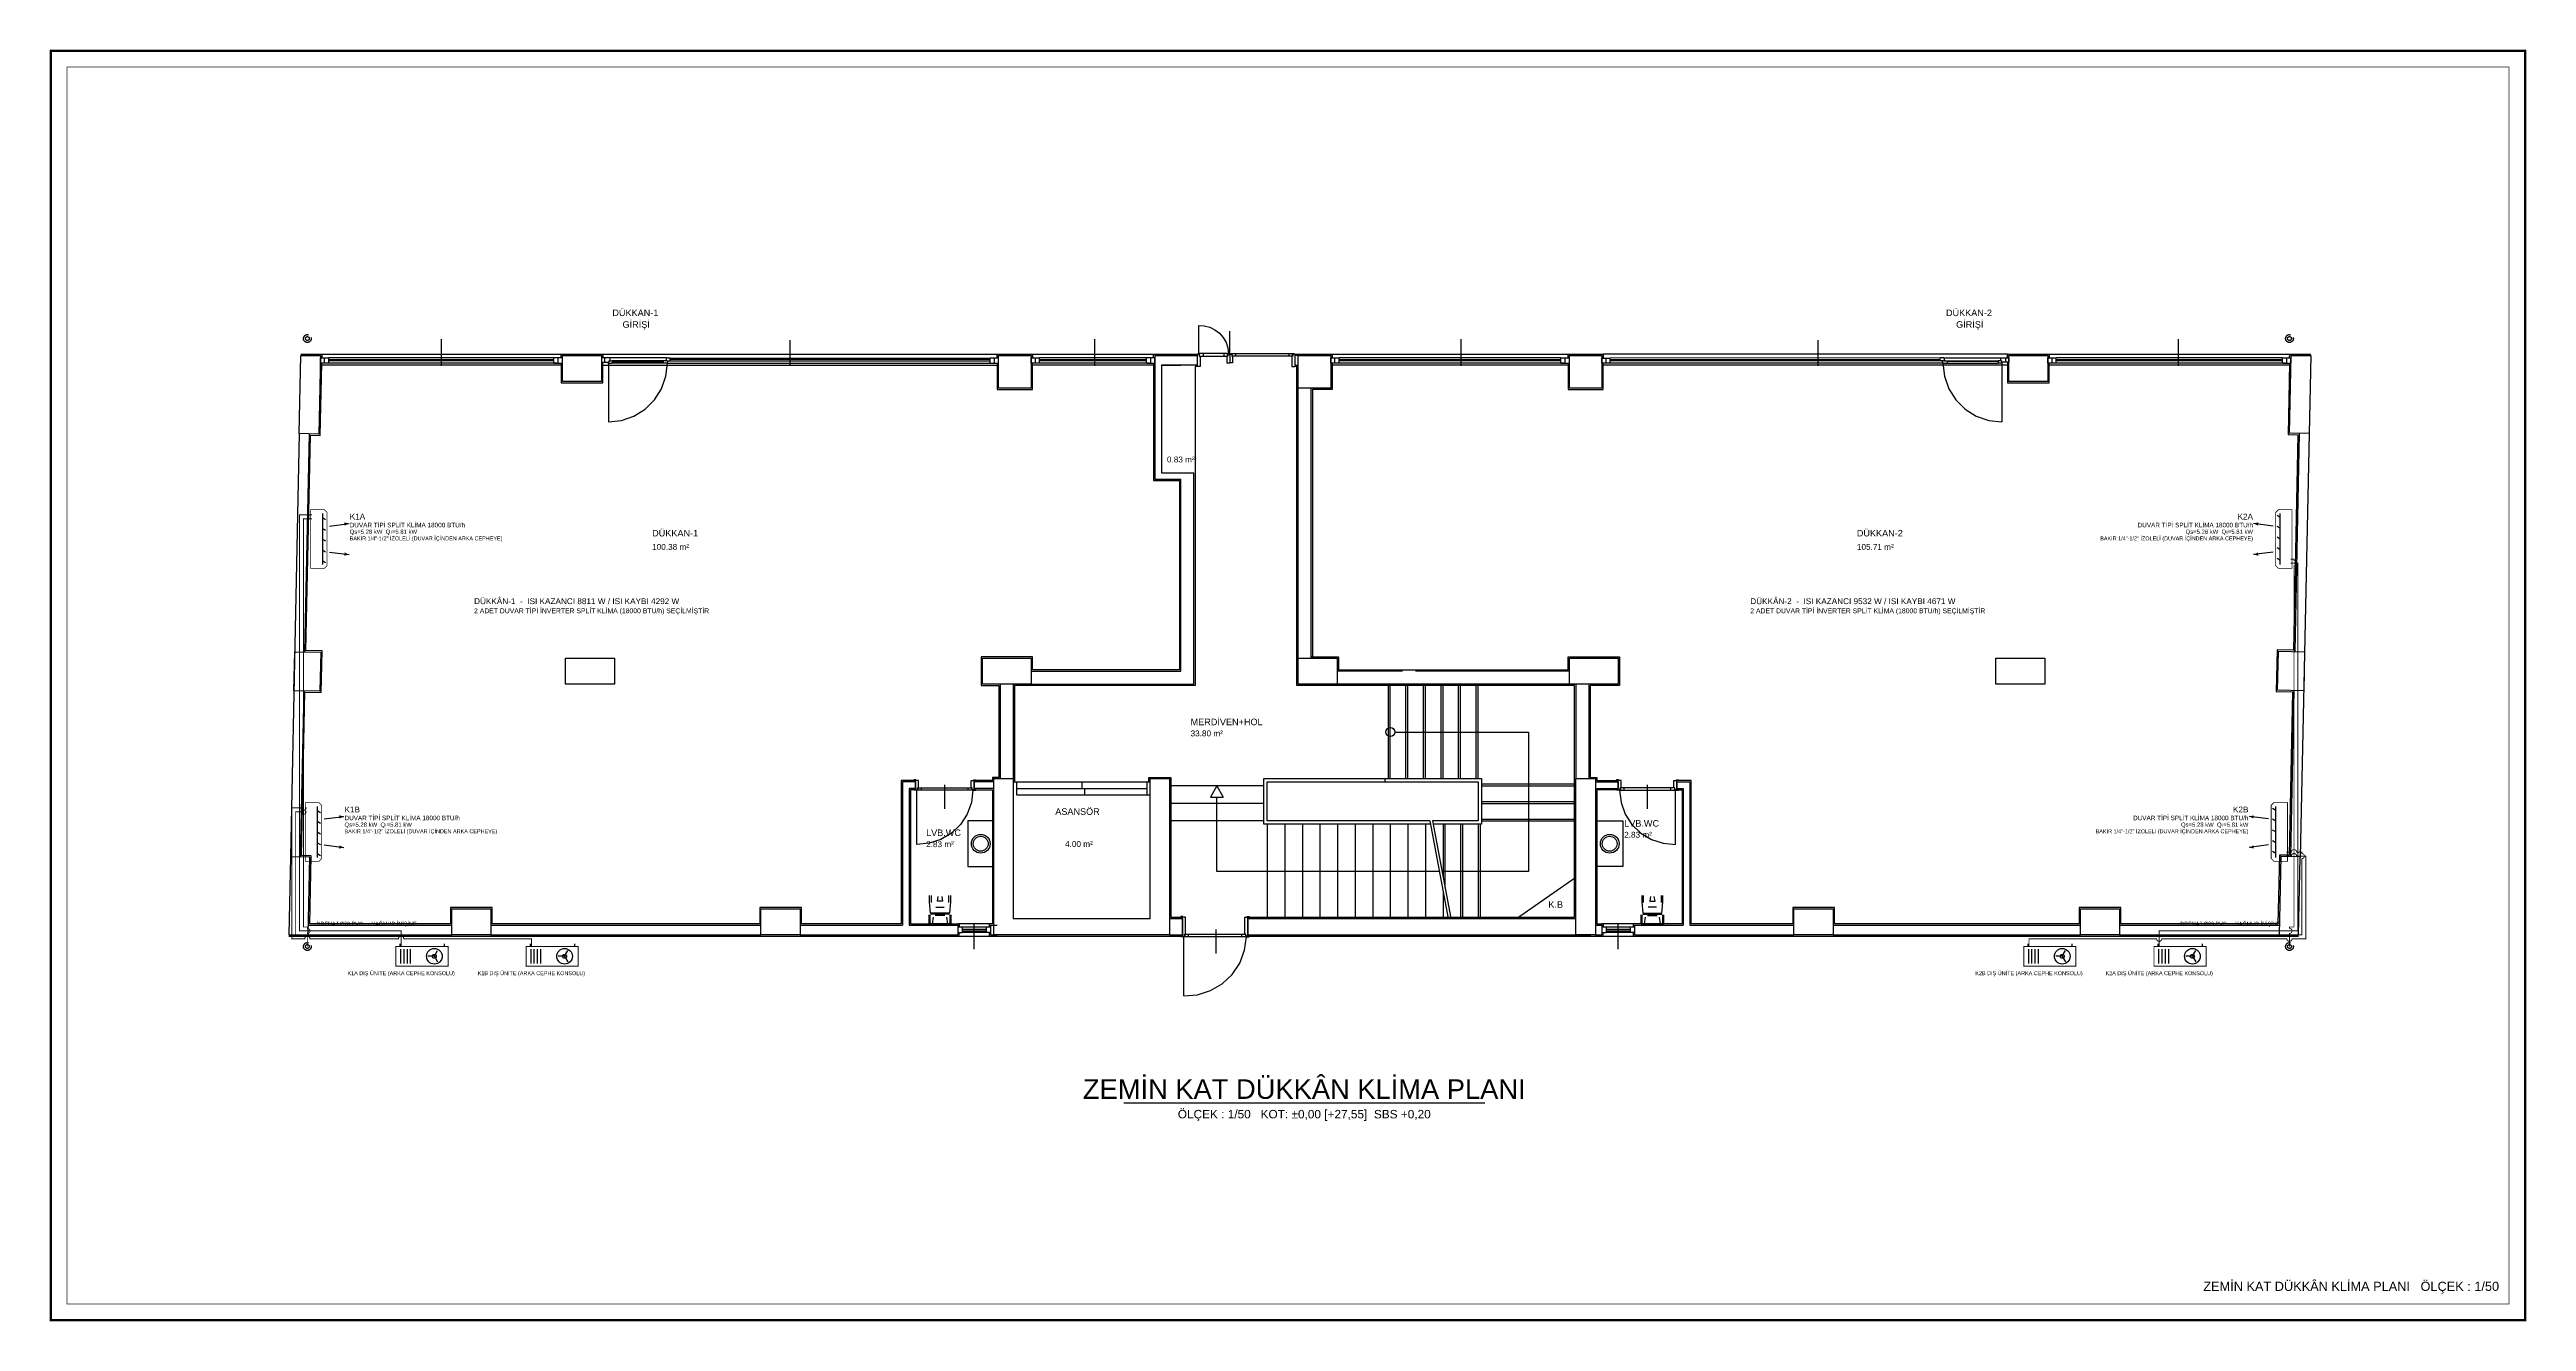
# Model space of a CAD drawing. Header units: centimetres. Extents: x -3952 to 26292, y -15092 to -10712.
# Drawn here: x 3798 to 7602, y -15052 to -13098 of the extents above; entities that cross this region are included whole.
import ezdxf
from ezdxf.enums import TextEntityAlignment as Align

# ---------------------------------------------------------------- set-up
doc = ezdxf.new("R2010")
doc.units = ezdxf.units.CM
doc.linetypes.add('DASHED', pattern=[18, 12, -6])
doc.linetypes.add('YAGMUR HATTI', pattern=[36, 30, -6])
for name, color, linetype in [('SCOTT-MIMARI', 8, 'CONTINUOUS'), ('SCOTT-MIMARI-KOLON', 8, 'CONTINUOUS'), ('SCOTT-MIMARI-TEFRIS', 9, 'CONTINUOUS'), ('SCOTT-MIMARI-YAZI', 8, 'CONTINUOUS'), ('SCOTT-MTY-KAT-ADI', 1, 'CONTINUOUS'), ('SCOTT-MTY-KLIMA-BAKIR BORU', 30, 'CONTINUOUS'), ('SCOTT-MTY-KLIMA-DIS UNITE', 4, 'CONTINUOUS'), ('SCOTT-MTY-KLIMA-DRENAJ', 8, 'DASHED'), ('SCOTT-MTY-KLIMA-IC UNITE', 4, 'CONTINUOUS'), ('SCOTT-MTY-PAFTA', 7, 'CONTINUOUS'), ('SCOTT-MTY-YAGMUR-BORUSU', 3, 'YAGMUR HATTI')]:
    doc.layers.add(name, color=color, linetype=linetype)
doc.layers.add('SCOTT-ROTAS-PAFTA-SINIRI', color=8, linetype='Continuous', plot=False)
doc.styles.add('ROTAS', font='arial.ttf')

# ---------------------------------------------------------------- blocks, each defined once
blk = doc.blocks.new('ROTAS_PAFTA')
blk.add_lwpolyline([(0, 0), (1, 0), (1, 1), (0, 1)], close=True)

msp = doc.modelspace()

# ---------------------------------------------------------------- linework, layer by layer
at = {"layer": 'SCOTT-MIMARI'}
for p, q in [((5562.6, -13522), (5562.6, -13565.1)), ((5610.6, -13567.4), (5610.6, -13530.7)), ((4216.1, -13566.1), (4583.4, -13566.1)), ((4220.5, -13579.8), (4220.5, -13571.8)), ((4572.7, -13571.8), (4226.9, -13571.8)), ((4226.9, -13579.8), (4226.9, -13571.8)), ((4226.9, -13574.1), (4572.7, -13574.1)), ((4572.7, -13576.3), (4226.9, -13576.3)), ((4576.9, -13579.8), (4226.9, -13579.8)), ((4399.7, -13542.8), (4399.7, -13584)), ((4572.7, -13579.8), (4572.7, -13571.8)), ((4579.2, -13579.8), (4579.2, -13571.8)), ((4647.6, -13566.1), (5253.6, -13566.1)), ((4650.5, -13571.8), (4650.5, -13578.3)), ((4656.3, -13579.8), (4661.9, -13579.8)), ((4656.3, -13579.8), (4656.3, -13670.2)), ((4657, -13576.3), (4661.9, -13576.3)), ((4657, -13576.3), (4657, -13578.3)), ((4658.4, -13571.8), (4658.4, -13576.3)), ((4745.5, -13571.8), (4658.4, -13571.8)), ((4740.2, -13576.3), (4661.9, -13576.3)), ((4661.9, -13576.3), (4661.9, -13579.8)), ((4661.9, -13577.5), (4740.2, -13577.5)), ((4740.2, -13579.8), (4661.9, -13579.8)), ((4746.1, -13576.3), (4740.2, -13576.3)), ((4740.2, -13576.3), (4740.2, -13579.8)), ((4746.8, -13579.8), (4740.2, -13579.8)), ((4746.1, -13576.3), (4744.6, -13576.3)), ((4745.5, -13571.8), (4751, -13571.8)), ((4746.1, -13576.3), (4751, -13576.3)), ((4746.7, -13576.3), (4747.6, -13576.3)), ((4746.8, -13579.8), (5242.7, -13579.8)), ((4751, -13571.8), (5242.7, -13571.9)), ((4751, -13576.3), (4751, -13571.8)), ((5242.7, -13574.1), (4751, -13574.1)), ((4751, -13576.3), (5242.7, -13576.3)), ((4934.7, -13544.3), (4934.7, -13584)), ((5242.7, -13579.8), (5242.7, -13571.9)), ((5249.2, -13579.8), (5249.2, -13571.9)), ((5307.6, -13566.1), (5493.4, -13566.1)), ((5312, -13579.8), (5312, -13571.8)), ((5482.7, -13571.8), (5318.4, -13571.8)), ((5318.4, -13579.8), (5318.4, -13571.8)), ((5318.4, -13574.1), (5482.7, -13574.1)), ((5482.7, -13576.3), (5318.4, -13576.3)), ((5486.9, -13579.8), (5318.4, -13579.8)), ((5402.7, -13542.8), (5402.7, -13584)), ((5482.7, -13579.8), (5482.7, -13571.8)), ((5489.2, -13579.8), (5489.2, -13571.8)), ((5495.6, -13568.1), (5560.6, -13568.1)), ((5495.6, -13568.1), (5495.6, -13583.1)), ((5560.6, -13566.1), (5560.6, -13585.1)), ((5560.6, -13566.1), (5563.5, -13566.1)), ((5560.6, -13568.1), (5560.6, -13583.1)), ((5608.6, -13565.1), (5562.6, -13565.1)), ((5562.6, -13566.1), (5562.6, -13565.1)), ((5564, -13566), (5562.6, -13566)), ((5563.5, -13566.1), (5563.5, -13569)), ((5563.5, -13569), (5565, -13569)), ((5564, -13568.9), (5564, -13566)), ((5564, -13568.9), (5607.1, -13568.9)), ((5565, -13569), (5565, -13585.1)), ((5569.6, -13565.1), (5569.6, -13568.9)), ((5601.5, -13565.1), (5601.5, -13568.9)), ((5606.1, -13569), (5606.1, -13579.2)), ((5607.6, -13569), (5606.1, -13569)), ((5606.1, -13579.2), (5610.6, -13579.2)), ((5607.1, -13568.9), (5607.1, -13566)), ((5607.1, -13566), (5608.6, -13566)), ((5610.6, -13566.1), (5607.6, -13566.1)), ((5607.6, -13566.1), (5607.6, -13569)), ((5608.6, -13566.1), (5608.6, -13565.1)), ((5610.6, -13566.1), (5613.5, -13566.1)), ((5610.6, -13566.1), (5610.6, -13579.2)), ((5610.6, -13566.1), (5610.6, -13579.2)), ((5615, -13579.2), (5610.6, -13579.2)), ((5612.6, -13565.1), (5708.6, -13565.1)), ((5612.6, -13566.1), (5612.6, -13565.1)), ((5614, -13566), (5612.6, -13566)), ((5613.5, -13566.1), (5613.5, -13569)), ((5613.5, -13569), (5615, -13569)), ((5614, -13568.9), (5614, -13566)), ((5707.1, -13568.9), (5614, -13568.9)), ((5615, -13569), (5615, -13579.2)), ((5619.6, -13565.1), (5619.6, -13568.9)), ((5701.5, -13565.1), (5701.5, -13568.9)), ((5707.6, -13569), (5706.1, -13569)), ((5706.1, -13569), (5706.1, -13585.1)), ((5707.1, -13566), (5708.6, -13566)), ((5707.1, -13568.9), (5707.1, -13566)), ((5707.6, -13566.1), (5707.6, -13569)), ((5710.6, -13566.1), (5707.6, -13566.1)), ((5708.6, -13566.1), (5708.6, -13565.1)), ((5710.6, -13566.1), (5710.6, -13585.1)), ((5715.6, -13568.1), (5710.6, -13568.1)), ((5710.6, -13568.1), (5710.6, -13583.1)), ((5767.6, -13566.1), (6129.9, -13566.1)), ((5772, -13579.8), (5772, -13571.8)), ((6119.2, -13571.8), (5778.4, -13571.8)), ((5778.4, -13579.8), (5778.4, -13571.8)), ((5778.4, -13574.1), (6119.2, -13574.1)), ((6119.2, -13576.3), (5778.4, -13576.3)), ((6123.4, -13579.8), (5778.4, -13579.8)), ((5965.4, -13542.8), (5965.4, -13584)), ((6119.2, -13579.8), (6119.2, -13571.9)), ((6125.7, -13579.8), (6125.7, -13571.9)), ((6805.1, -13566.1), (6184.1, -13566.1)), ((6188.5, -13579.8), (6188.5, -13571.9)), ((6701.7, -13571.8), (6194.9, -13571.9)), ((6194.9, -13579.8), (6194.9, -13571.9)), ((6194.9, -13574.1), (6701.7, -13574.1)), ((6701.7, -13576.3), (6194.9, -13576.3)), ((6705.9, -13579.8), (6194.9, -13579.8)), ((6513.5, -13544.3), (6513.5, -13584)), ((6707.1, -13571.8), (6701.7, -13571.8)), ((6701.7, -13576.3), (6701.7, -13571.8)), ((6706.5, -13576.3), (6701.7, -13576.3)), ((6705.9, -13576.3), (6705, -13576.3)), ((6705.9, -13579.8), (6712.5, -13579.8)), ((6706.5, -13576.3), (6712.5, -13576.3)), ((6706.5, -13576.3), (6708, -13576.3)), ((6707.1, -13571.8), (6794.2, -13571.8)), ((6712.5, -13576.3), (6790.7, -13576.3)), ((6712.5, -13576.3), (6712.5, -13579.8)), ((6790.7, -13577.5), (6712.5, -13577.5)), ((6712.5, -13579.8), (6790.7, -13579.8)), ((6795.7, -13576.3), (6790.7, -13576.3)), ((6790.7, -13576.3), (6790.7, -13579.8)), ((6796.3, -13579.8), (6790.7, -13579.8)), ((6794.2, -13571.8), (6794.2, -13576.3)), ((6795.7, -13576.3), (6795.7, -13578.3)), ((6796.3, -13579.8), (6796.3, -13670.2)), ((6802.1, -13571.8), (6802.1, -13578.3)), ((6869.1, -13566.1), (7238.1, -13566.1)), ((6873.5, -13579.8), (6873.5, -13571.8)), ((7227.4, -13571.8), (6879.9, -13571.8)), ((6879.9, -13579.8), (6879.9, -13571.8)), ((6879.9, -13574.1), (7227.4, -13574.1)), ((7227.4, -13576.3), (6879.9, -13576.3)), ((7231.6, -13579.8), (6879.9, -13579.8)), ((7066.9, -13542.8), (7066.9, -13584)), ((7227.4, -13579.8), (7227.4, -13571.9)), ((7233.9, -13579.8), (7233.9, -13571.9)), ((7270.6, -13568.1), (7254.5, -14338.6)), ((4585.4, -13583.1), (4214.1, -13583.1)), ((4645.6, -13583.1), (5255.6, -13583.1)), ((5493.6, -13583.1), (5305.6, -13583.1)), ((5505.6, -13583.1), (5535.6, -13583.1)), ((5560.6, -13583.1), (5555.6, -13583.1)), ((5565, -13585.1), (5560.6, -13585.1)), ((5706.1, -13585.1), (5710.6, -13585.1)), ((5710.6, -13583.1), (5715.6, -13583.1)), ((5715.6, -14033.1), (5715.6, -13618.1)), ((5735.6, -14033.1), (5735.6, -13618.1)), ((6131.9, -13583.1), (5765.6, -13583.1)), ((6807.1, -13583.1), (6182.1, -13583.1)), ((7240.1, -13583.1), (6867.1, -13583.1)), ((4181.6, -13688), (4167.9, -14338.1)), ((4196.6, -13688.3), (4189.6, -14023.4)), ((7253.1, -13687.7), (7246.1, -14022.7)), ((5535.6, -14053.1), (5535.6, -13758.1)), ((5555.6, -14073.1), (5555.6, -13748.1)), ((5258.1, -14073.1), (5258.1, -14218.1)), ((5278.1, -14073.1), (5278.1, -14223.1)), ((5305.6, -14053.1), (5535.6, -14053.1)), ((5305.6, -14073.1), (5555.6, -14073.1)), ((5875.6, -14053.1), (5775.6, -14053.1)), ((6132.1, -14073.1), (5775.6, -14073.1)), ((6132.1, -14053.1), (5895.6, -14053.1)), ((6142.1, -14073.1), (6142.1, -14218.5)), ((6162.1, -14073.1), (6162.1, -14218.1)), ((4188.3, -14083.4), (4182.9, -14338.4)), ((5854.1, -14218.1), (5854.1, -14075.1)), ((5857.1, -14218.1), (5857.1, -14075.1)), ((5881.1, -14218.1), (5881.1, -14075.1)), ((5884.1, -14218.1), (5884.1, -14075.1)), ((5908.1, -14218.1), (5908.1, -14075.1)), ((5911.1, -14218.1), (5911.1, -14075.1)), ((5935.1, -14218.1), (5935.1, -14075.1)), ((5938.1, -14218.1), (5938.1, -14075.1)), ((5962.1, -14218.1), (5962.1, -14075.1)), ((5965.1, -14218.1), (5965.1, -14075.1)), ((5989.1, -14218.1), (5989.1, -14075.1)), ((5992.1, -14218.1), (5992.1, -14075.1)), ((7244.8, -14082.7), (7239.5, -14337.8)), ((5863.9, -14146.6), (6069.6, -14146.6)), ((6069.6, -14146.6), (6069.6, -14360.6)), ((5128.1, -14223.1), (5108.1, -14223.1)), ((5108.1, -14223.1), (5108.1, -14443.1)), ((5125.5, -14219.9), (5125.5, -14221.1)), ((5128.6, -14219.9), (5125.5, -14219.9)), ((5125.5, -14221.1), (5128.6, -14221.1)), ((5132.5, -14221.1), (5128.1, -14221.1)), ((5128.1, -14235.1), (5128.1, -14221.1)), ((5128.1, -14223.1), (5128.1, -14233.1)), ((5128.6, -14221.1), (5128.6, -14219.9)), ((5132.5, -14232.1), (5132.5, -14221.1)), ((5213.6, -14221.1), (5218.1, -14221.1)), ((5213.6, -14232.1), (5213.6, -14221.1)), ((5217.5, -14221.1), (5217.5, -14219.9)), ((5217.5, -14219.9), (5220.6, -14219.9)), ((5220.6, -14221.1), (5217.5, -14221.1)), ((5218.1, -14235.1), (5218.1, -14221.1)), ((5248.1, -14223.1), (5218.1, -14223.1)), ((5218.1, -14223.1), (5218.1, -14233.1)), ((5220.6, -14219.9), (5220.6, -14221.1)), ((5278.1, -14223.1), (5488.1, -14223.1)), ((5283.1, -14223.1), (5288.1, -14223.1)), ((5283.1, -14223.1), (5283.1, -14243.1)), ((5383.6, -14223.1), (5383.6, -14233.1)), ((5483.1, -14223.1), (5483.1, -14243.1)), ((5848.7, -14218.1), (5848.7, -14223.1)), ((5997.1, -14226.1), (6140.1, -14226.1)), ((6172.1, -14223.1), (6207.1, -14223.1)), ((6204.5, -14219.9), (6204.5, -14221.1)), ((6207.6, -14219.9), (6204.5, -14219.9)), ((6204.5, -14221.1), (6207.6, -14221.1)), ((6211.5, -14221.1), (6207.1, -14221.1)), ((6207.1, -14235.1), (6207.1, -14221.1)), ((6207.1, -14223.1), (6207.1, -14233.1)), ((6207.6, -14221.1), (6207.6, -14219.9)), ((6211.5, -14232.1), (6211.5, -14221.1)), ((6292.6, -14221.1), (6297.1, -14221.1)), ((6292.6, -14232.1), (6292.6, -14221.1)), ((6296.5, -14221.1), (6296.5, -14219.9)), ((6296.5, -14219.9), (6299.6, -14219.9)), ((6299.6, -14221.1), (6296.5, -14221.1)), ((6297.1, -14235.1), (6297.1, -14221.1)), ((6297.1, -14223.1), (6317.1, -14223.1)), ((6297.1, -14223.1), (6297.1, -14233.1)), ((6299.6, -14219.9), (6299.6, -14221.1)), ((6317.1, -14223.1), (6317.1, -14443.1)), ((5128.1, -14233.1), (5118.1, -14233.1)), ((5118.1, -14233.1), (5118.1, -14443.1)), ((5125.6, -14235.1), (5128.6, -14235.1)), ((5125.6, -14236), (5125.6, -14235.1)), ((5128.6, -14236), (5125.6, -14236)), ((5128.1, -14235.1), (5131, -14235.1)), ((5128.6, -14235.1), (5128.6, -14236)), ((5131.5, -14235.1), (5130.1, -14235.1)), ((5130.1, -14235.1), (5130.1, -14236)), ((5216.1, -14236), (5130.1, -14236)), ((5130.1, -14319.2), (5130.1, -14236)), ((5131, -14232.1), (5132.5, -14232.1)), ((5131, -14235.1), (5131, -14232.1)), ((5131.5, -14232.2), (5214.6, -14232.2)), ((5131.5, -14232.2), (5131.5, -14235.1)), ((5137.1, -14236), (5137.1, -14232.2)), ((5173.1, -14264.5), (5173.1, -14227.8)), ((5209, -14236), (5209, -14232.2)), ((5215.1, -14232.1), (5213.6, -14232.1)), ((5214.6, -14232.2), (5214.6, -14235.1)), ((5214.6, -14235.1), (5216.1, -14235.1)), ((5215.1, -14235.1), (5215.1, -14232.1)), ((5218.1, -14235.1), (5215.1, -14235.1)), ((5216.1, -14235.1), (5216.1, -14236)), ((5220.5, -14235.1), (5217.5, -14235.1)), ((5217.5, -14235.1), (5217.5, -14236)), ((5217.5, -14236), (5220.5, -14236)), ((5248.1, -14233.1), (5218.1, -14233.1)), ((5220.5, -14236), (5220.5, -14235.1)), ((5283.1, -14233.1), (5483.1, -14233.1)), ((5283.1, -14243.1), (5483.1, -14243.1)), ((5387.6, -14233.1), (5387.6, -14243.1)), ((5483.1, -14243.1), (5488.1, -14243.1)), ((5663.1, -14229.1), (5520.1, -14229.1)), ((5663.1, -14256.1), (5520.1, -14256.1)), ((5590.6, -14229.1), (5580.8, -14246.5)), ((5580.8, -14246.5), (5600.4, -14246.5)), ((5590.6, -14229.1), (5600.4, -14246.5)), ((5590.6, -14360.6), (5590.6, -14246.5)), ((5997.1, -14229.1), (6140.1, -14229.1)), ((5997.1, -14253.1), (6140.1, -14253.1)), ((5997.1, -14256.1), (6140.1, -14256.1)), ((6172.1, -14233.1), (6207.1, -14233.1)), ((6204.6, -14235.1), (6207.6, -14235.1)), ((6204.6, -14236), (6204.6, -14235.1)), ((6207.6, -14236), (6204.6, -14236)), ((6207.1, -14235.1), (6210, -14235.1)), ((6207.6, -14235.1), (6207.6, -14236)), ((6210.5, -14235.1), (6209.1, -14235.1)), ((6209.1, -14235.1), (6209.1, -14236)), ((6209.1, -14236), (6295.1, -14236)), ((6210, -14235.1), (6210, -14232.1)), ((6210, -14232.1), (6211.5, -14232.1)), ((6293.6, -14232.2), (6210.5, -14232.2)), ((6210.5, -14232.2), (6210.5, -14235.1)), ((6216.1, -14236), (6216.1, -14232.2)), ((6252.1, -14264.5), (6252.1, -14227.8)), ((6288, -14236), (6288, -14232.2)), ((6294.1, -14232.1), (6292.6, -14232.1)), ((6293.6, -14232.2), (6293.6, -14235.1)), ((6293.6, -14235.1), (6295.1, -14235.1)), ((6294.1, -14235.1), (6294.1, -14232.1)), ((6297.1, -14235.1), (6294.1, -14235.1)), ((6295.1, -14235.1), (6295.1, -14236)), ((6295.1, -14319.2), (6295.1, -14236)), ((6299.5, -14235.1), (6296.5, -14235.1)), ((6296.5, -14235.1), (6296.5, -14236)), ((6296.5, -14236), (6299.5, -14236)), ((6297.1, -14233.1), (6307.1, -14233.1)), ((6299.5, -14236), (6299.5, -14235.1)), ((6307.1, -14233.1), (6307.1, -14443.1)), ((5663.1, -14283.1), (5520.1, -14283.1)), ((5668.1, -14288.1), (5668.1, -14431.1)), ((5695.1, -14288.1), (5695.1, -14431.1)), ((5722.1, -14288.1), (5722.1, -14431.1)), ((5749.1, -14288.1), (5749.1, -14431.1)), ((5776.1, -14288.1), (5776.1, -14431.1)), ((5803.1, -14288.1), (5803.1, -14431.1)), ((5830.1, -14288.1), (5830.1, -14431.1)), ((5857.1, -14288.1), (5857.1, -14431.1)), ((5884.1, -14288.1), (5884.1, -14431.1)), ((5911.1, -14288.1), (5911.1, -14431.1)), ((5917.7, -14283.1), (5946, -14433.1)), ((5921.8, -14283.1), (5949.9, -14432.3)), ((5938.1, -14288.1), (5938.1, -14369.5)), ((5941.1, -14288.1), (5941.1, -14385.4)), ((5965.1, -14288.1), (5965.1, -14431.1)), ((5968.1, -14288.1), (5968.1, -14431.1)), ((5992.1, -14288.1), (5992.1, -14431.1)), ((5995.1, -14288.1), (5995.1, -14431.1)), ((5997.1, -14280.1), (6140.1, -14280.1)), ((5997.1, -14283.1), (6140.1, -14283.1)), ((5932.3, -14360.6), (5590.6, -14360.6)), ((6069.6, -14360.6), (5936.4, -14360.6)), ((6050.8, -14433.1), (6142.1, -14369.2)), ((5938.1, -14391.1), (5938.1, -14431.1)), ((4195.7, -14443.1), (4415.6, -14443.1)), ((4475.6, -14443.1), (4890.6, -14443.1)), ((4950.6, -14443.1), (5108.1, -14443.1)), ((5118.1, -14443.1), (5193.1, -14443.1)), ((5242.9, -14441.1), (5193.1, -14441.1)), ((5193.1, -14443.1), (5193.1, -14458.1)), ((5199.5, -14446.4), (5199.5, -14454.3)), ((5243.1, -14446.4), (5199.5, -14446.4)), ((5236.7, -14449.9), (5199.5, -14449.9)), ((5199.5, -14452.1), (5236.7, -14452.1)), ((5243.1, -14454.3), (5199.5, -14454.3)), ((5218, -14480.3), (5218, -14442.2)), ((5236.7, -14446.4), (5236.7, -14454.3)), ((5243.1, -14443.1), (5253.1, -14443.1)), ((5243.1, -14443.1), (5243.1, -14458.1)), ((5518.1, -14433.1), (5538.1, -14433.1)), ((5535.5, -14429.9), (5535.5, -14431.1)), ((5538.6, -14429.9), (5535.5, -14429.9)), ((5535.5, -14431.1), (5538.6, -14431.1)), ((5542.5, -14431.1), (5538.1, -14431.1)), ((5538.1, -14460.1), (5538.1, -14431.1)), ((5538.1, -14433.1), (5538.1, -14458.1)), ((5538.6, -14431.1), (5538.6, -14429.9)), ((5542.5, -14457.1), (5542.5, -14431.1)), ((5589.7, -14486.5), (5589.7, -14449.8)), ((5633.6, -14431.1), (5638.1, -14431.1)), ((5633.6, -14457.1), (5633.6, -14431.1)), ((5637.5, -14431.1), (5637.5, -14429.9)), ((5637.5, -14429.9), (5640.6, -14429.9)), ((5640.6, -14431.1), (5637.5, -14431.1)), ((5638.1, -14460.1), (5638.1, -14431.1)), ((5638.1, -14433.1), (6142.1, -14433.1)), ((5638.1, -14433.1), (5638.1, -14458.1)), ((5640.6, -14429.9), (5640.6, -14431.1)), ((6172.1, -14443.1), (6182.1, -14443.1)), ((6231.9, -14441.1), (6182.1, -14441.1)), ((6182.1, -14443.1), (6182.1, -14458.1)), ((6188.5, -14446.4), (6188.5, -14454.3)), ((6232.1, -14446.4), (6188.5, -14446.4)), ((6225.7, -14449.9), (6188.5, -14449.9)), ((6188.5, -14452.1), (6225.7, -14452.1)), ((6232.1, -14454.3), (6188.5, -14454.3)), ((6207, -14480.3), (6207, -14442.2)), ((6225.7, -14446.4), (6225.7, -14454.3)), ((6232.1, -14443.1), (6307.1, -14443.1)), ((6232.1, -14443.1), (6232.1, -14458.1)), ((6317.1, -14443.1), (6477.1, -14443.1)), ((6537.1, -14443.1), (6917.1, -14443.1)), ((6977.1, -14443.1), (7222.4, -14443.1)), ((4195.4, -14458.1), (4415.6, -14458.1)), ((4475.6, -14458.1), (4890.6, -14458.1)), ((4950.6, -14458.1), (5193.1, -14458.1)), ((5195.1, -14460.1), (5240.9, -14460.1)), ((5243.1, -14458.1), (5253.1, -14458.1)), ((5518.1, -14458.1), (5538.1, -14458.1)), ((5535.6, -14460.1), (5538.6, -14460.1)), ((5535.6, -14461), (5535.6, -14460.1)), ((5538.6, -14461), (5535.6, -14461)), ((5538.1, -14460.1), (5541, -14460.1)), ((5538.6, -14460.1), (5538.6, -14461)), ((5541.5, -14460.1), (5540.1, -14460.1)), ((5540.1, -14460.1), (5540.1, -14461)), ((5636.1, -14461), (5540.1, -14461)), ((5540.1, -14551.6), (5540.1, -14461)), ((5541, -14457.1), (5542.5, -14457.1)), ((5541, -14460.1), (5541, -14457.1)), ((5541.5, -14457.2), (5634.6, -14457.2)), ((5541.5, -14457.2), (5541.5, -14460.1)), ((5547.1, -14461), (5547.1, -14457.2)), ((5629, -14461), (5629, -14457.2)), ((5635.1, -14457.1), (5633.6, -14457.1)), ((5634.6, -14457.2), (5634.6, -14460.1)), ((5634.6, -14460.1), (5636.1, -14460.1)), ((5635.1, -14460.1), (5635.1, -14457.1)), ((5638.1, -14460.1), (5635.1, -14460.1)), ((5636.1, -14460.1), (5636.1, -14461)), ((5640.5, -14460.1), (5637.5, -14460.1)), ((5637.5, -14460.1), (5637.5, -14461)), ((5637.5, -14461), (5640.5, -14461)), ((5638.1, -14458.1), (6165.1, -14458.1)), ((5640.5, -14461), (5640.5, -14460.1)), ((6172.1, -14458.1), (6182.1, -14458.1)), ((6184.1, -14460.1), (6229.9, -14460.1)), ((6232.1, -14458.1), (6477.1, -14458.1)), ((6537.1, -14458.1), (6917.1, -14458.1)), ((6977.1, -14458.1), (7222.1, -14458.1))]:
    msp.add_line(p, q, dxfattribs=at)
for points in [[(5562.6, -13522), (5571.3, -13522.4), (5579.8, -13524.6), (5587.7, -13528.4), (5594.7, -13533.8), (5600.5, -13540.4), (5604.8, -13548), (5607.6, -13556.3), (5608.6, -13565.1)], [(4184.1, -13566.1), (4216.2, -13566.1), (4216.1, -13571.9)], [(5128.1, -14221.1), (5106.1, -14221.1), (5106.1, -14441.1), (4952.6, -14441.1), (4952.6, -14416.1), (4888.6, -14416.1), (4888.6, -14441.1), (4477.6, -14441.1), (4477.6, -14416.1), (4413.6, -14416.1), (4413.6, -14441.1), (4197.8, -14441.1), (4200, -14336.8), (4185, -14336.4), (4190.3, -14085.4), (4215.3, -14085.9), (4216.6, -14021.9), (4191.6, -14021.4), (4198.6, -13690.4), (4213.6, -13690.7), (4216.1, -13579.8)], [(4226.9, -13579.8), (4214.1, -13579.8), (4214.1, -13571.8), (4226.9, -13571.8)], [(4572.7, -13579.8), (4585.6, -13579.8), (4585.6, -13571.8), (4572.7, -13571.8)], [(4583.6, -13571.8), (4583.6, -13566.1), (4647.6, -13566.1), (4647.6, -13571.8)], [(4583.6, -13579.8), (4583.6, -13610.1), (4647.6, -13610.1), (4647.6, -13578.3)], [(4658.4, -13571.8), (4645.6, -13571.8), (4645.6, -13578.3), (4657, -13578.3)], [(4656.3, -13579.8), (4655.5, -13578.3)], [(4656.3, -13670.2), (4676.4, -13667.9), (4695.6, -13661.2), (4712.7, -13650.5), (4727, -13636.2), (4737.8, -13619), (4744.5, -13599.9), (4746.8, -13579.8)], [(4745.5, -13571.8), (4744.6, -13576.3)], [(4746.8, -13579.8), (4747.6, -13576.3)], [(5493.6, -13579.8), (5493.6, -13760.1), (5533.6, -13760.1), (5533.6, -14051.1), (5307.6, -14051.1), (5307.6, -14031.1), (5228.6, -14031.1), (5228.6, -14075.1), (5256.1, -14075.1), (5256.1, -14216.1), (5246.1, -14216.1), (5246.1, -14221.1), (5218.1, -14221.1)], [(5242.7, -13579.8), (5255.6, -13579.8), (5255.6, -13571.9), (5242.7, -13571.9)], [(5253.6, -13571.8), (5253.6, -13566.1), (5307.6, -13566.1), (5307.6, -13571.8)], [(5253.6, -13579.8), (5253.6, -13620.1), (5307.6, -13620.1), (5307.6, -13579.8)], [(5318.4, -13579.8), (5305.6, -13579.8), (5305.6, -13571.8), (5318.4, -13571.8)], [(5482.7, -13579.8), (5495.6, -13579.8), (5495.6, -13571.8), (5482.7, -13571.8)], [(5493.6, -13571.8), (5493.6, -13566.1), (5560.6, -13566.1)], [(5561.6, -13565.5), (5562.2, -13565.5), (5561.6, -13565.5)], [(5709.5, -13565.5), (5708.9, -13565.5), (5709.5, -13565.5)], [(5710.6, -13566.1), (5767.6, -13566.1), (5767.6, -13571.8)], [(5767.6, -13579.8), (5767.6, -13620.1), (5737.6, -13620.1), (5737.6, -14031.1), (5735.6, -14031.1), (5735.6, -14031.1), (5777.6, -14031.1), (5777.6, -14051.1), (6130.1, -14051.1), (6130.1, -14031.1), (6209.1, -14031.1), (6209.1, -14075.1), (6164.1, -14075.1), (6164.1, -14216.1), (6174.1, -14216.1), (6174.1, -14221.1), (6207.1, -14221.1)], [(5778.4, -13579.8), (5765.6, -13579.8), (5765.6, -13571.8), (5778.4, -13571.8)], [(6119.2, -13579.8), (6132.1, -13579.8), (6132.1, -13571.9), (6119.2, -13571.9)], [(6130.1, -13571.9), (6130.1, -13566.1), (6184.1, -13566.1), (6184.1, -13571.9)], [(6130.1, -13579.8), (6130.1, -13620.1), (6184.1, -13620.1), (6184.1, -13579.8)], [(6194.9, -13579.8), (6182.1, -13579.8), (6182.1, -13571.9), (6194.9, -13571.9)], [(7238.3, -13579.7), (7236, -13689.4), (7251, -13689.7), (7244.2, -14020.7), (7219.2, -14020.2), (7217.8, -14084.2), (7242.8, -14084.7), (7237.5, -14335.7), (7222.6, -14335.4), (7220.4, -14441.1), (6979.1, -14441.1), (6979.1, -14416.1), (6915.1, -14416.1), (6915.1, -14441.1), (6539.1, -14441.1), (6539.1, -14416.1), (6475.1, -14416.1), (6475.1, -14441.1), (6319.1, -14441.1), (6319.1, -14221.1), (6297.1, -14221.1)], [(6705.9, -13579.8), (6705, -13576.3)], [(6705.9, -13579.8), (6708.1, -13599.9), (6714.8, -13619), (6725.6, -13636.2), (6739.9, -13650.5), (6757.1, -13661.2), (6776.2, -13667.9), (6796.3, -13670.2)], [(6707.1, -13571.8), (6708, -13576.3)], [(6794.2, -13571.8), (6807.1, -13571.8), (6807.1, -13578.3), (6795.7, -13578.3)], [(6796.3, -13579.8), (6797.2, -13578.3)], [(6805.1, -13571.8), (6805.1, -13566.1), (6869.1, -13566.1), (6869.1, -13571.8)], [(6805.1, -13578.3), (6805.1, -13610.1), (6869.1, -13610.1), (6869.1, -13579.8)], [(6879.9, -13579.8), (6867.1, -13579.8), (6867.1, -13571.8), (6879.9, -13571.8)], [(7227.4, -13579.8), (7240.3, -13579.8), (7240.3, -13571.9), (7227.4, -13571.9)], [(7238.3, -13571.7), (7238.7, -13566.1), (7270.6, -13566.1)], [(5560.6, -13585.1), (5557.6, -13585.1), (5557.6, -14075.1), (5280.1, -14075.1), (5280.1, -14223.1)], [(5495.6, -13583.1), (5495.6, -13758.1), (5535.6, -13758.1)], [(5555.6, -13583.1), (5505.6, -13583.1), (5505.6, -13748.1), (5555.6, -13748.1)], [(5637.5, -14431.1), (6140.1, -14431.1), (6140.1, -14075.1), (5713.6, -14075.1), (5713.6, -13585.1), (5710.6, -13585.1)], [(5486.1, -14223.1), (5486.1, -14216.1), (5520.1, -14216.1), (5520.1, -14431.1), (5538.6, -14431.1)], [(5918.7, -14288.1), (5663.1, -14288.1), (5663.1, -14218.1), (5848.7, -14218.1)], [(5917.7, -14283.1), (5668.1, -14283.1), (5668.1, -14223.1), (5848.7, -14223.1)], [(5848.7, -14218.1), (5997.1, -14218.1), (5997.1, -14288.1), (5922.7, -14288.1)], [(5848.7, -14223.1), (5992.1, -14223.1), (5992.1, -14283.1), (5921.8, -14283.1)], [(5128.1, -14235.1), (5120.1, -14235.1), (5120.1, -14441.1), (5195.1, -14441.1), (5195.1, -14446.4)], [(5129.1, -14235.6), (5129.7, -14235.6), (5129.1, -14235.6)], [(5216.1, -14236), (5213.7, -14254.8), (5207.1, -14272.6), (5196.8, -14288.5), (5183.2, -14301.7), (5166.9, -14311.5), (5148.9, -14317.4), (5130.1, -14319.2)], [(5218.1, -14235.1), (5246.1, -14235.1), (5246.1, -14441.1), (5241.1, -14441.1), (5241.1, -14446.4)], [(6207.1, -14235.1), (6174.1, -14235.1), (6174.1, -14441.1), (6184.1, -14441.1), (6184.1, -14446.4)], [(6209.1, -14236), (6211.5, -14254.8), (6218, -14272.6), (6228.3, -14288.5), (6242, -14301.7), (6258.2, -14311.5), (6276.2, -14317.4), (6295.1, -14319.2)], [(6297.1, -14235.1), (6305.1, -14235.1), (6305.1, -14441.1), (6230.1, -14441.1), (6230.1, -14446.4)], [(6296, -14235.6), (6295.4, -14235.6), (6296, -14235.6)], [(4165.4, -14460.1), (5195.1, -14460.1), (5195.1, -14454.3)], [(5199.5, -14446.4), (5193.1, -14446.4), (5193.1, -14454.3), (5199.5, -14454.3)], [(5241.1, -14454.3), (5241.1, -14460.1), (5538.1, -14460.1)], [(5638.1, -14460.1), (6184.1, -14460.1), (6184.1, -14454.3)], [(6188.5, -14446.4), (6182.1, -14446.4), (6182.1, -14454.3), (6188.5, -14454.3)], [(6230.1, -14454.3), (6230.1, -14460.1), (7252.1, -14460.1)], [(5539.1, -14460.6), (5539.7, -14460.6), (5539.1, -14460.6)], [(5540.1, -14551.6), (5560.9, -14550), (5580.9, -14543.7), (5599, -14533.1), (5614.2, -14518.8), (5625.8, -14501.4), (5633.2, -14481.8), (5636.1, -14461)]]:
    msp.add_lwpolyline(points, dxfattribs=at)
msp.add_circle((5857.1, -14146.6), 6.86, dxfattribs=at)
at = {"layer": 'SCOTT-MIMARI-KOLON'}
for points in [[(4184.1, -13568.1), (4214.2, -13568.1), (4211.6, -13688.7), (4181.6, -13688), (4184.1, -13568.1)], [(4585.6, -13568.1), (4645.6, -13568.1), (4645.6, -13608.1), (4585.6, -13608.1), (4585.6, -13568.1)], [(5255.6, -13568.1), (5305.6, -13568.1), (5305.6, -13618.1), (5255.6, -13618.1), (5255.6, -13568.1)], [(5715.6, -13568.1), (5765.6, -13568.1), (5765.6, -13618.1), (5715.6, -13618.1), (5715.6, -13568.1)], [(6132.1, -13568.1), (6182.1, -13568.1), (6182.1, -13618.1), (6132.1, -13618.1), (6132.1, -13568.1)], [(6807.1, -13568.1), (6867.1, -13568.1), (6867.1, -13608.1), (6807.1, -13608.1), (6807.1, -13568.1)], [(7240.6, -13568.1), (7270.6, -13568.1), (7268.1, -13688), (7238.1, -13687.4), (7240.6, -13568.1)], [(4174.6, -14023.1), (4214.6, -14023.9), (4213.3, -14083.9), (4173.3, -14083), (4174.6, -14023.1)], [(4590.6, -14033.1), (4665.6, -14033.1), (4665.6, -14073.1), (4590.6, -14073.1), (4590.6, -14033.1)], [(5230.6, -14033.1), (5305.6, -14033.1), (5305.6, -14073.1), (5230.6, -14073.1), (5230.6, -14033.1)], [(5715.6, -14033.1), (5775.6, -14033.1), (5775.6, -14073.1), (5715.6, -14073.1), (5715.6, -14033.1)], [(6132.1, -14033.1), (6207.1, -14033.1), (6207.1, -14073.1), (6132.1, -14073.1), (6132.1, -14033.1)], [(6787.1, -14033.1), (6862.1, -14033.1), (6862.1, -14073.1), (6787.1, -14073.1), (6787.1, -14033.1)], [(7221.1, -14022.2), (7261.1, -14023.1), (7259.9, -14083), (7219.9, -14082.2), (7221.1, -14022.2)], [(5248.1, -14218.1), (5278.1, -14218.1), (5278.1, -14433.1), (5488.1, -14433.1), (5488.1, -14218.1), (5518.1, -14218.1), (5518.1, -14458.1), (5248.1, -14458.1), (5248.1, -14218.1)], [(6142.1, -14218.1), (6172.1, -14218.1), (6172.1, -14458.1), (6142.1, -14458.1), (6142.1, -14218.1)], [(4165.4, -14458.1), (4195.4, -14458.1), (4197.9, -14338.7), (4167.9, -14338.1), (4165.4, -14458.1)], [(7224.6, -14337.5), (7222.1, -14458.1), (7252.1, -14458.1), (7254.6, -14338.1), (7224.6, -14337.5)], [(4415.6, -14418.1), (4475.6, -14418.1), (4475.6, -14458.1), (4415.6, -14458.1), (4415.6, -14418.1)], [(4890.6, -14418.1), (4950.6, -14418.1), (4950.6, -14458.1), (4890.6, -14458.1), (4890.6, -14418.1)], [(6477.1, -14418.1), (6537.1, -14418.1), (6537.1, -14458.1), (6477.1, -14458.1), (6477.1, -14418.1)], [(6917.1, -14418.1), (6977.1, -14418.1), (6977.1, -14458.1), (6917.1, -14458.1), (6917.1, -14418.1)]]:
    msp.add_lwpolyline(points, dxfattribs=at)
at = {"layer": 'SCOTT-MIMARI-TEFRIS'}
for p, q in [((5149.2, -14407.4), (5149.2, -14397.4)), ((5149.2, -14407.4), (5149.2, -14397.4)), ((5151, -14424.7), (5149.2, -14407.4)), ((5151, -14424.7), (5149.2, -14407.4)), ((5151.9, -14397.4), (5151.9, -14408.3)), ((5151.9, -14397.4), (5151.9, -14408.3)), ((5159.2, -14415.6), (5171.9, -14415.6)), ((5159.2, -14415.6), (5171.9, -14415.6)), ((5161.5, -14406.1), (5162.8, -14399.3)), ((5161.5, -14406.1), (5162.8, -14399.3)), ((5169.6, -14406.1), (5161.5, -14406.1)), ((5169.6, -14406.1), (5161.5, -14406.1)), ((5168.3, -14399.3), (5169.6, -14406.1)), ((5168.3, -14399.3), (5169.6, -14406.1)), ((5179.2, -14408.3), (5179.2, -14397.4)), ((5179.2, -14408.3), (5179.2, -14397.4)), ((5181.9, -14407.4), (5180.1, -14424.7)), ((5181.9, -14407.4), (5180.1, -14424.7)), ((5181.9, -14397.4), (5181.9, -14407.4)), ((5181.9, -14397.4), (5181.9, -14407.4)), ((6243.2, -14397.4), (6243.2, -14407.4)), ((6243.2, -14397.4), (6243.2, -14407.4)), ((6243.2, -14407.4), (6245, -14424.7)), ((6243.2, -14407.4), (6245, -14424.7)), ((6245.9, -14408.3), (6245.9, -14397.4)), ((6245.9, -14408.3), (6245.9, -14397.4)), ((6265.9, -14415.6), (6253.2, -14415.6)), ((6265.9, -14415.6), (6253.2, -14415.6)), ((6256.9, -14399.3), (6255.5, -14406.1)), ((6256.9, -14399.3), (6255.5, -14406.1)), ((6255.5, -14406.1), (6263.7, -14406.1)), ((6255.5, -14406.1), (6263.7, -14406.1)), ((6263.7, -14406.1), (6262.3, -14399.3)), ((6263.7, -14406.1), (6262.3, -14399.3)), ((6273.2, -14397.4), (6273.2, -14408.3)), ((6273.2, -14397.4), (6273.2, -14408.3)), ((6274.1, -14424.7), (6275.9, -14407.4)), ((6274.1, -14424.7), (6275.9, -14407.4)), ((6275.9, -14407.4), (6275.9, -14397.4)), ((6275.9, -14407.4), (6275.9, -14397.4)), ((5148.3, -14427.4), (5148.3, -14441.1)), ((5148.3, -14427.4), (5148.3, -14441.1)), ((5182.8, -14441.1), (5148.3, -14441.1)), ((5182.8, -14441.1), (5148.3, -14441.1)), ((5150.1, -14427.4), (5150.1, -14441.1)), ((5150.1, -14427.4), (5150.1, -14441.1)), ((5180.1, -14424.7), (5151, -14424.7)), ((5180.1, -14424.7), (5151, -14424.7)), ((5180.1, -14426.5), (5151, -14426.5)), ((5180.1, -14426.5), (5151, -14426.5)), ((5155.2, -14430.7), (5153.7, -14441.1)), ((5155.2, -14430.7), (5153.7, -14441.1)), ((5173.2, -14428.3), (5157.9, -14428.3)), ((5173.2, -14428.3), (5157.9, -14428.3)), ((5177.4, -14441.1), (5175.9, -14430.7)), ((5177.4, -14441.1), (5175.9, -14430.7)), ((5181, -14441.1), (5181, -14427.4)), ((5181, -14441.1), (5181, -14427.4)), ((5182.8, -14441.1), (5182.8, -14427.4)), ((5182.8, -14441.1), (5182.8, -14427.4)), ((6242.3, -14441.1), (6242.3, -14427.4)), ((6242.3, -14441.1), (6242.3, -14427.4)), ((6242.3, -14441.1), (6276.8, -14441.1)), ((6242.3, -14441.1), (6276.8, -14441.1)), ((6244.1, -14441.1), (6244.1, -14427.4)), ((6244.1, -14441.1), (6244.1, -14427.4)), ((6245, -14424.7), (6274.1, -14424.7)), ((6245, -14424.7), (6274.1, -14424.7)), ((6245, -14426.5), (6274.1, -14426.5)), ((6245, -14426.5), (6274.1, -14426.5)), ((6247.7, -14441.1), (6249.2, -14430.7)), ((6247.7, -14441.1), (6249.2, -14430.7)), ((6251.9, -14428.3), (6267.2, -14428.3)), ((6251.9, -14428.3), (6267.2, -14428.3)), ((6269.9, -14430.7), (6271.4, -14441.1)), ((6269.9, -14430.7), (6271.4, -14441.1)), ((6275, -14427.4), (6275, -14441.1)), ((6275, -14427.4), (6275, -14441.1)), ((6276.8, -14427.4), (6276.8, -14441.1)), ((6276.8, -14427.4), (6276.8, -14441.1))]:
    msp.add_line(p, q, dxfattribs=at)
for points in [[(5208.1, -14353.1), (5248.1, -14353.1), (5248.1, -14283.1), (5208.1, -14283.1), (5208.1, -14353.1)], [(6214.1, -14353.1), (6174.1, -14353.1), (6174.1, -14283.1), (6214.1, -14283.1), (6214.1, -14353.1)]]:
    msp.add_lwpolyline(points, dxfattribs=at)
for centre, radius in [((5228.1, -14318.1), 14.4), ((5228.1, -14318.1), 11.4), ((6194.1, -14318.1), 14.4), ((6194.1, -14318.1), 11.4)]:
    msp.add_circle(centre, radius, dxfattribs=at)
at = {"layer": 'SCOTT-MTY-KAT-ADI'}
msp.add_line((5447.8, -14716), (6002.2, -14716), dxfattribs=at)
at = {"layer": 'SCOTT-MTY-KLIMA-BAKIR BORU', "const_width": 1.5}
for points in [[(4201, -13813), (4182, -13813), (4182, -14452), (4338, -14452), (4338, -14476)], [(7240, -13887), (7251, -13887), (7251, -14452), (7038, -14452), (7038, -14476)], [(4193, -14263), (4192, -14263), (4191.9, -14264), (4191.5, -14265), (4190.8, -14265.8), (4190, -14266.5), (4189, -14266.9), (4188, -14267), (4187, -14266.9), (4186, -14266.5), (4185.2, -14265.8), (4184.5, -14265), (4184.1, -14264), (4184, -14263), (4170, -14263), (4170, -14464), (4190, -14464), (4190.1, -14463), (4190.5, -14462), (4191.2, -14461.2), (4192, -14460.5), (4193, -14460.1), (4194, -14460), (4195, -14460.1), (4196, -14460.5), (4196.8, -14461.2), (4197.5, -14462), (4197.9, -14463), (4198, -14464), (4334, -14464), (4334.1, -14463), (4334.5, -14462), (4335.2, -14461.2), (4336, -14460.5), (4337, -14460.1), (4338, -14460), (4339, -14460.1), (4340, -14460.5), (4340.8, -14461.2), (4341.5, -14462), (4341.9, -14463), (4342, -14464), (4538, -14464), (4538, -14476)], [(7233, -14337), (7241, -14337), (7241.1, -14336), (7241.5, -14335), (7242.2, -14334.2), (7243, -14333.5), (7244, -14333.1), (7245, -14333), (7246, -14333.1), (7247, -14333.5), (7247.8, -14334.2), (7248.5, -14335), (7248.9, -14336), (7249, -14337), (7263, -14337), (7263, -14464), (7242, -14464), (7241.9, -14465), (7241.5, -14466), (7240.8, -14466.8), (7240, -14467.5), (7239, -14467.9), (7238, -14468), (7237, -14467.9), (7236, -14467.5), (7235.2, -14466.8), (7234.5, -14466), (7234.1, -14465), (7234, -14464), (7042, -14464), (7041.9, -14465), (7041.5, -14466), (7040.8, -14466.8), (7040, -14467.5), (7039, -14467.9), (7038, -14468), (7037, -14467.9), (7036, -14467.5), (7035.2, -14466.8), (7034.5, -14466), (7034.1, -14465), (7034, -14464), (6838, -14464), (6838, -14476)]]:
    msp.add_lwpolyline(points, dxfattribs=at)
at = {"layer": 'SCOTT-MTY-KLIMA-DIS UNITE'}
for p, q in [((4336, -14472), (4336, -14476)), ((4337, -14480), (4337, -14502)), ((4342, -14480), (4342, -14502)), ((4347, -14480), (4347, -14502)), ((4352, -14480), (4352, -14502)), ((4389, -14491), (4379, -14491)), ((4389, -14491), (4394, -14482.3)), ((4389, -14491), (4394, -14499.7)), ((4404, -14472), (4404, -14476)), ((4536, -14472), (4536, -14476)), ((4537, -14480), (4537, -14502)), ((4542, -14480), (4542, -14502)), ((4547, -14480), (4547, -14502)), ((4552, -14480), (4552, -14502)), ((4589, -14491), (4579, -14491)), ((4589, -14491), (4594, -14482.3)), ((4589, -14491), (4594, -14499.7)), ((4604, -14472), (4604, -14476)), ((6836, -14472), (6836, -14476)), ((6837, -14480), (6837, -14502)), ((6842, -14480), (6842, -14502)), ((6847, -14480), (6847, -14502)), ((6852, -14480), (6852, -14502)), ((6889, -14491), (6879, -14491)), ((6889, -14491), (6894, -14482.3)), ((6889, -14491), (6894, -14499.7)), ((6904, -14472), (6904, -14476)), ((7036, -14472), (7036, -14476)), ((7037, -14480), (7037, -14502)), ((7042, -14480), (7042, -14502)), ((7047, -14480), (7047, -14502)), ((7052, -14480), (7052, -14502)), ((7089, -14491), (7079, -14491)), ((7089, -14491), (7094, -14482.3)), ((7089, -14491), (7094, -14499.7)), ((7104, -14472), (7104, -14476))]:
    msp.add_line(p, q, dxfattribs=at)
at = {"layer": 'SCOTT-MTY-KLIMA-DIS UNITE', "const_width": 1.5}
for points in [[(4410, -14476), (4330, -14476), (4330, -14506), (4410, -14506)], [(4610, -14476), (4530, -14476), (4530, -14506), (4610, -14506)], [(6910, -14476), (6830, -14476), (6830, -14506), (6910, -14506)], [(7110, -14476), (7030, -14476), (7030, -14506), (7110, -14506)]]:
    msp.add_lwpolyline(points, close=True, dxfattribs=at)
at = {"layer": 'SCOTT-MTY-KLIMA-DIS UNITE'}
for centre, radius in [((4389, -14491), 12), ((4389, -14491), 3), ((4589, -14491), 12), ((4589, -14491), 3), ((6889, -14491), 12), ((6889, -14491), 3), ((7089, -14491), 12), ((7089, -14491), 3)]:
    msp.add_circle(centre, radius, dxfattribs=at)
at = {"layer": 'SCOTT-MTY-KLIMA-DRENAJ', "const_width": 1.2}
for points in [[(4201, -13819), (4188, -13819), (4188, -14446), (4194, -14446), (4194, -14448), (4195, -14448.1), (4196, -14448.5), (4196.8, -14449.2), (4197.5, -14450), (4197.9, -14451), (4198, -14452), (4197.9, -14453), (4197.5, -14454), (4196.8, -14454.8), (4196, -14455.5), (4195, -14455.9), (4194, -14456), (4194, -14476)], [(7240, -13881), (7245, -13881), (7245, -13883), (7246, -13883.1), (7247, -13883.5), (7247.8, -13884.2), (7248.5, -13885), (7248.9, -13886), (7249, -13887), (7248.9, -13888), (7248.5, -13889), (7247.8, -13889.8), (7247, -13890.5), (7246, -13890.9), (7245, -13891), (7245, -14446), (7238, -14446), (7238, -14448), (7239, -14448.1), (7240, -14448.5), (7240.8, -14449.2), (7241.5, -14450), (7241.9, -14451), (7242, -14452), (7241.9, -14453), (7241.5, -14454), (7240.8, -14454.8), (7240, -14455.5), (7239, -14455.9), (7238, -14456), (7238, -14476)], [(4193, -14269), (4192, -14269), (4191.9, -14270), (4191.5, -14271), (4190.8, -14271.8), (4190, -14272.5), (4189, -14272.9), (4188, -14273), (4187, -14272.9), (4186, -14272.5), (4185.2, -14271.8), (4184.5, -14271), (4184.1, -14270), (4184, -14269), (4176, -14269), (4176, -14458), (4194, -14458)], [(7233, -14331), (7241, -14331), (7241.1, -14330), (7241.5, -14329), (7242.2, -14328.2), (7243, -14327.5), (7244, -14327.1), (7245, -14327), (7246, -14327.1), (7247, -14327.5), (7247.8, -14328.2), (7248.5, -14329), (7248.9, -14330), (7249, -14331), (7257, -14331), (7257, -14333), (7258, -14333.1), (7259, -14333.5), (7259.8, -14334.2), (7260.5, -14335), (7260.9, -14336), (7261, -14337), (7260.9, -14338), (7260.5, -14339), (7259.8, -14339.8), (7259, -14340.5), (7258, -14340.9), (7257, -14341), (7257, -14458), (7238, -14458)]]:
    msp.add_lwpolyline(points, dxfattribs=at)
at = {"layer": 'SCOTT-MTY-KLIMA-IC UNITE'}
for p, q in [((4217, -13811), (4217, -13889)), ((4217, -13817), (4222, -13820)), ((4217, -13833.5), (4222, -13836.5)), ((4228, -13830), (4258, -13826)), ((7213, -13830), (7183, -13826)), ((7224, -13817), (7219, -13814)), ((7224, -13833.5), (7219, -13830.5)), ((7224, -13889), (7224, -13811)), ((4217, -13850), (4222, -13853)), ((4217, -13866.5), (4222, -13869.5)), ((4217, -13883), (4222, -13886)), ((4228, -13870), (4258, -13874)), ((7213, -13870), (7183, -13874)), ((7224, -13850), (7219, -13847)), ((7224, -13866.5), (7219, -13863.5)), ((7224, -13883), (7219, -13880)), ((4209, -14261), (4209, -14339)), ((7217, -14267), (7212, -14264)), ((7217, -14339), (7217, -14261)), ((4209, -14267), (4214, -14270)), ((4209, -14283.5), (4214, -14286.5)), ((4209, -14300), (4214, -14303)), ((4220, -14280), (4250, -14276)), ((7206, -14280), (7176, -14276)), ((7217, -14283.5), (7212, -14280.5)), ((7217, -14300), (7212, -14297)), ((4209, -14316.5), (4214, -14319.5)), ((4209, -14333), (4214, -14336)), ((4220, -14320), (4250, -14324)), ((7206, -14320), (7176, -14324)), ((7217, -14316.5), (7212, -14313.5)), ((7217, -14333), (7212, -14330))]:
    msp.add_line(p, q, dxfattribs=at)
at = {"layer": 'SCOTT-MTY-KLIMA-IC UNITE', "const_width": 1.2}
for points in [[(4199, -13805), (4199, -13895), (4220, -13895), (4224, -13891), (4224, -13809), (4220, -13805)], [(7242, -13895), (7242, -13805), (7221, -13805), (7217, -13809), (7217, -13891), (7221, -13895)], [(4191, -14255), (4191, -14345), (4212, -14345), (4216, -14341), (4216, -14259), (4212, -14255)], [(7235, -14345), (7235, -14255), (7214, -14255), (7210, -14259), (7210, -14341), (7214, -14345)]]:
    msp.add_lwpolyline(points, close=True, dxfattribs=at)
at = {"layer": 'SCOTT-MTY-KLIMA-IC UNITE'}
for points in [[(4258, -13826), (4251.4, -13829.4), (4250.7, -13824.5)], [(7183, -13826), (7190.3, -13824.5), (7189.6, -13829.4)], [(4258, -13874), (4250.7, -13875.5), (4251.4, -13870.6)], [(7183, -13874), (7189.6, -13870.6), (7190.3, -13875.5)], [(4250, -14276), (4243.4, -14279.4), (4242.7, -14274.5)], [(7176, -14276), (7183.3, -14274.5), (7182.6, -14279.4)], [(4250, -14324), (4242.7, -14325.5), (4243.4, -14320.6)], [(7176, -14324), (7182.6, -14320.6), (7183.3, -14325.5)]]:
    msp.add_solid(points, dxfattribs=at)
at = {"layer": 'SCOTT-MTY-PAFTA'}
for points, const_width in [([(3800, -15050), (7600, -15050), (7600, -13100), (3800, -13100)], 4), ([(3825, -15025), (7575, -15025), (7575, -13125), (3825, -13125)], 1)]:
    msp.add_lwpolyline(points, close=True, dxfattribs=dict(at, const_width=const_width))
at = {"layer": 'SCOTT-MTY-YAGMUR-BORUSU'}
for centre, radius in [((4194, -13542), 6), ((4194, -13542), 3), ((7238, -13542), 6), ((7238, -13542), 3), ((4194, -14476), 6), ((4194, -14476), 3), ((7238, -14476), 6), ((7238, -14476), 3)]:
    msp.add_circle(centre, radius, dxfattribs=at)

# ---------------------------------------------------------------- block references
at = {"layer": 'SCOTT-ROTAS-PAFTA-SINIRI', "xscale": 3800, "yscale": 1950}
msp.add_blockref('ROTAS_PAFTA', (3800, -15050), dxfattribs=at)

# ---------------------------------------------------------------- texts
at = {"layer": 'SCOTT-MIMARI-YAZI', "style": 'ROTAS'}
for s, height, p in [('DÜKKAN-1', 10, (4662.4, -13507.5)), ('DÜKKAN-2', 10, (6710.5, -13507.5)), ('GİRİŞİ', 10, (4678, -13525.4)), ('GİRİŞİ', 10, (6726.1, -13525.4)), ('0.83 m²', 9, (5514.1, -13732.3)), ('DÜKKAN-1', 10, (4723.5, -13846)), ('DÜKKAN-2', 10, (6573.6, -13846)), ('100.38 m²', 9, (4723.5, -13866.6)), ('105.71 m²', 9, (6573.7, -13866.6)), ('33.80 m²', 9, (5550.4, -14153.1)), ('MERDİVEN+HOL', 10, (5550.4, -14136)), ('ASANSÖR', 10, (5342.6, -14273.7)), ('LVB.WC', 10, (5144.2, -14306.2)), ('2.83 m²', 9, (6216.3, -14308.8)), ('LVB.WC', 10, (6216.3, -14291.8)), ('2.83 m²', 9, (5144.2, -14323.3)), ('4.00 m²', 9, (5357.6, -14323)), ('K.B', 10, (6099.9, -14416.5))]:
    msp.add_text(s, height=height, dxfattribs=at).set_placement(p)
at = {"layer": 'SCOTT-MTY-KAT-ADI', "style": 'ROTAS'}
for s, height, p in [('ZEMİN KAT DÜKKÂN KLİMA PLANI', 30, (5725, -14710)), ('ÖLÇEK : 1/50   KOT: ±0,00 [+27,55]  SBS +0,20', 13, (5725, -14740))]:
    msp.add_text(s, height=height, dxfattribs=at).set_placement(p, align=Align.CENTER)
at = {"layer": 'SCOTT-MTY-KLIMA-BAKIR BORU', "style": 'ROTAS'}
for p in [(4259, -13852), (4251, -14302)]:
    msp.add_text('BAKIR 1/4"-1/2" İZOLELİ (DUVAR İÇİNDEN ARKA CEPHEYE)', height=6, dxfattribs=at).set_placement(p)
for p in [(7182, -13852), (7175, -14302)]:
    msp.add_text('BAKIR 1/4"-1/2" İZOLELİ (DUVAR İÇİNDEN ARKA CEPHEYE)', height=6, dxfattribs=at).set_placement(p, align=Align.RIGHT)
at = {"layer": 'SCOTT-MTY-KLIMA-DIS UNITE', "style": 'ROTAS'}
for s, p in [('K1A DIŞ ÜNİTE (ARKA CEPHE KONSOLU)', (4338, -14520)), ('K1B DIŞ ÜNİTE (ARKA CEPHE KONSOLU)', (4538, -14520)), ('K2B DIŞ ÜNİTE (ARKA CEPHE KONSOLU)', (6838, -14520)), ('K2A DIŞ ÜNİTE (ARKA CEPHE KONSOLU)', (7038, -14520))]:
    msp.add_text(s, height=6, dxfattribs=at).set_placement(p, align=Align.CENTER)
at = {"layer": 'SCOTT-MTY-KLIMA-DRENAJ', "style": 'ROTAS'}
msp.add_text('DRENAJ Ø20 PVC → YAĞMUR İNİŞİNE', height=6, dxfattribs=at).set_placement((4208, -14444))
msp.add_text('DRENAJ Ø20 PVC → YAĞMUR İNİŞİNE', height=6, dxfattribs=at).set_placement((7224, -14444), align=Align.RIGHT)
at = {"layer": 'SCOTT-MTY-KLIMA-IC UNITE', "style": 'ROTAS'}
for s, height, p in [('Qs=5.28 kW  Qı=5.81 kW', 6.5, (4259, -13842)), ('DUVAR TİPİ SPLİT KLİMA 18000 BTU/h', 7, (4259, -13832)), ('K1A', 9, (4259, -13820)), ('2 ADET DUVAR TİPİ İNVERTER SPLİT KLİMA (18000 BTU/h) SEÇİLMİŞTİR', 7.5, (4450, -13964)), ('DÜKKÂN-1  -  ISI KAZANCI 8811 W / ISI KAYBI 4292 W', 9, (4450, -13950)), ('2 ADET DUVAR TİPİ İNVERTER SPLİT KLİMA (18000 BTU/h) SEÇİLMİŞTİR', 7.5, (6410, -13964)), ('DÜKKÂN-2  -  ISI KAZANCI 9532 W / ISI KAYBI 4671 W', 9, (6410, -13950)), ('K1B', 9, (4251, -14270)), ('Qs=5.28 kW  Qı=5.81 kW', 6.5, (4251, -14292)), ('DUVAR TİPİ SPLİT KLİMA 18000 BTU/h', 7, (4251, -14282))]:
    msp.add_text(s, height=height, dxfattribs=at).set_placement(p)
for s, height, p in [('DUVAR TİPİ SPLİT KLİMA 18000 BTU/h', 7, (7182, -13832)), ('Qs=5.28 kW  Qı=5.81 kW', 6.5, (7182, -13842)), ('K2A', 9, (7182, -13820)), ('K2B', 9, (7175, -14270)), ('DUVAR TİPİ SPLİT KLİMA 18000 BTU/h', 7, (7175, -14282)), ('Qs=5.28 kW  Qı=5.81 kW', 6.5, (7175, -14292))]:
    msp.add_text(s, height=height, dxfattribs=at).set_placement(p, align=Align.RIGHT)
at = {"layer": 'SCOTT-MTY-PAFTA', "style": 'ROTAS'}
msp.add_text('ZEMİN KAT DÜKKÂN KLİMA PLANI   ÖLÇEK : 1/50', height=14, dxfattribs=at).set_placement((7560, -15005), align=Align.RIGHT)

doc.saveas('drawing.dxf')
